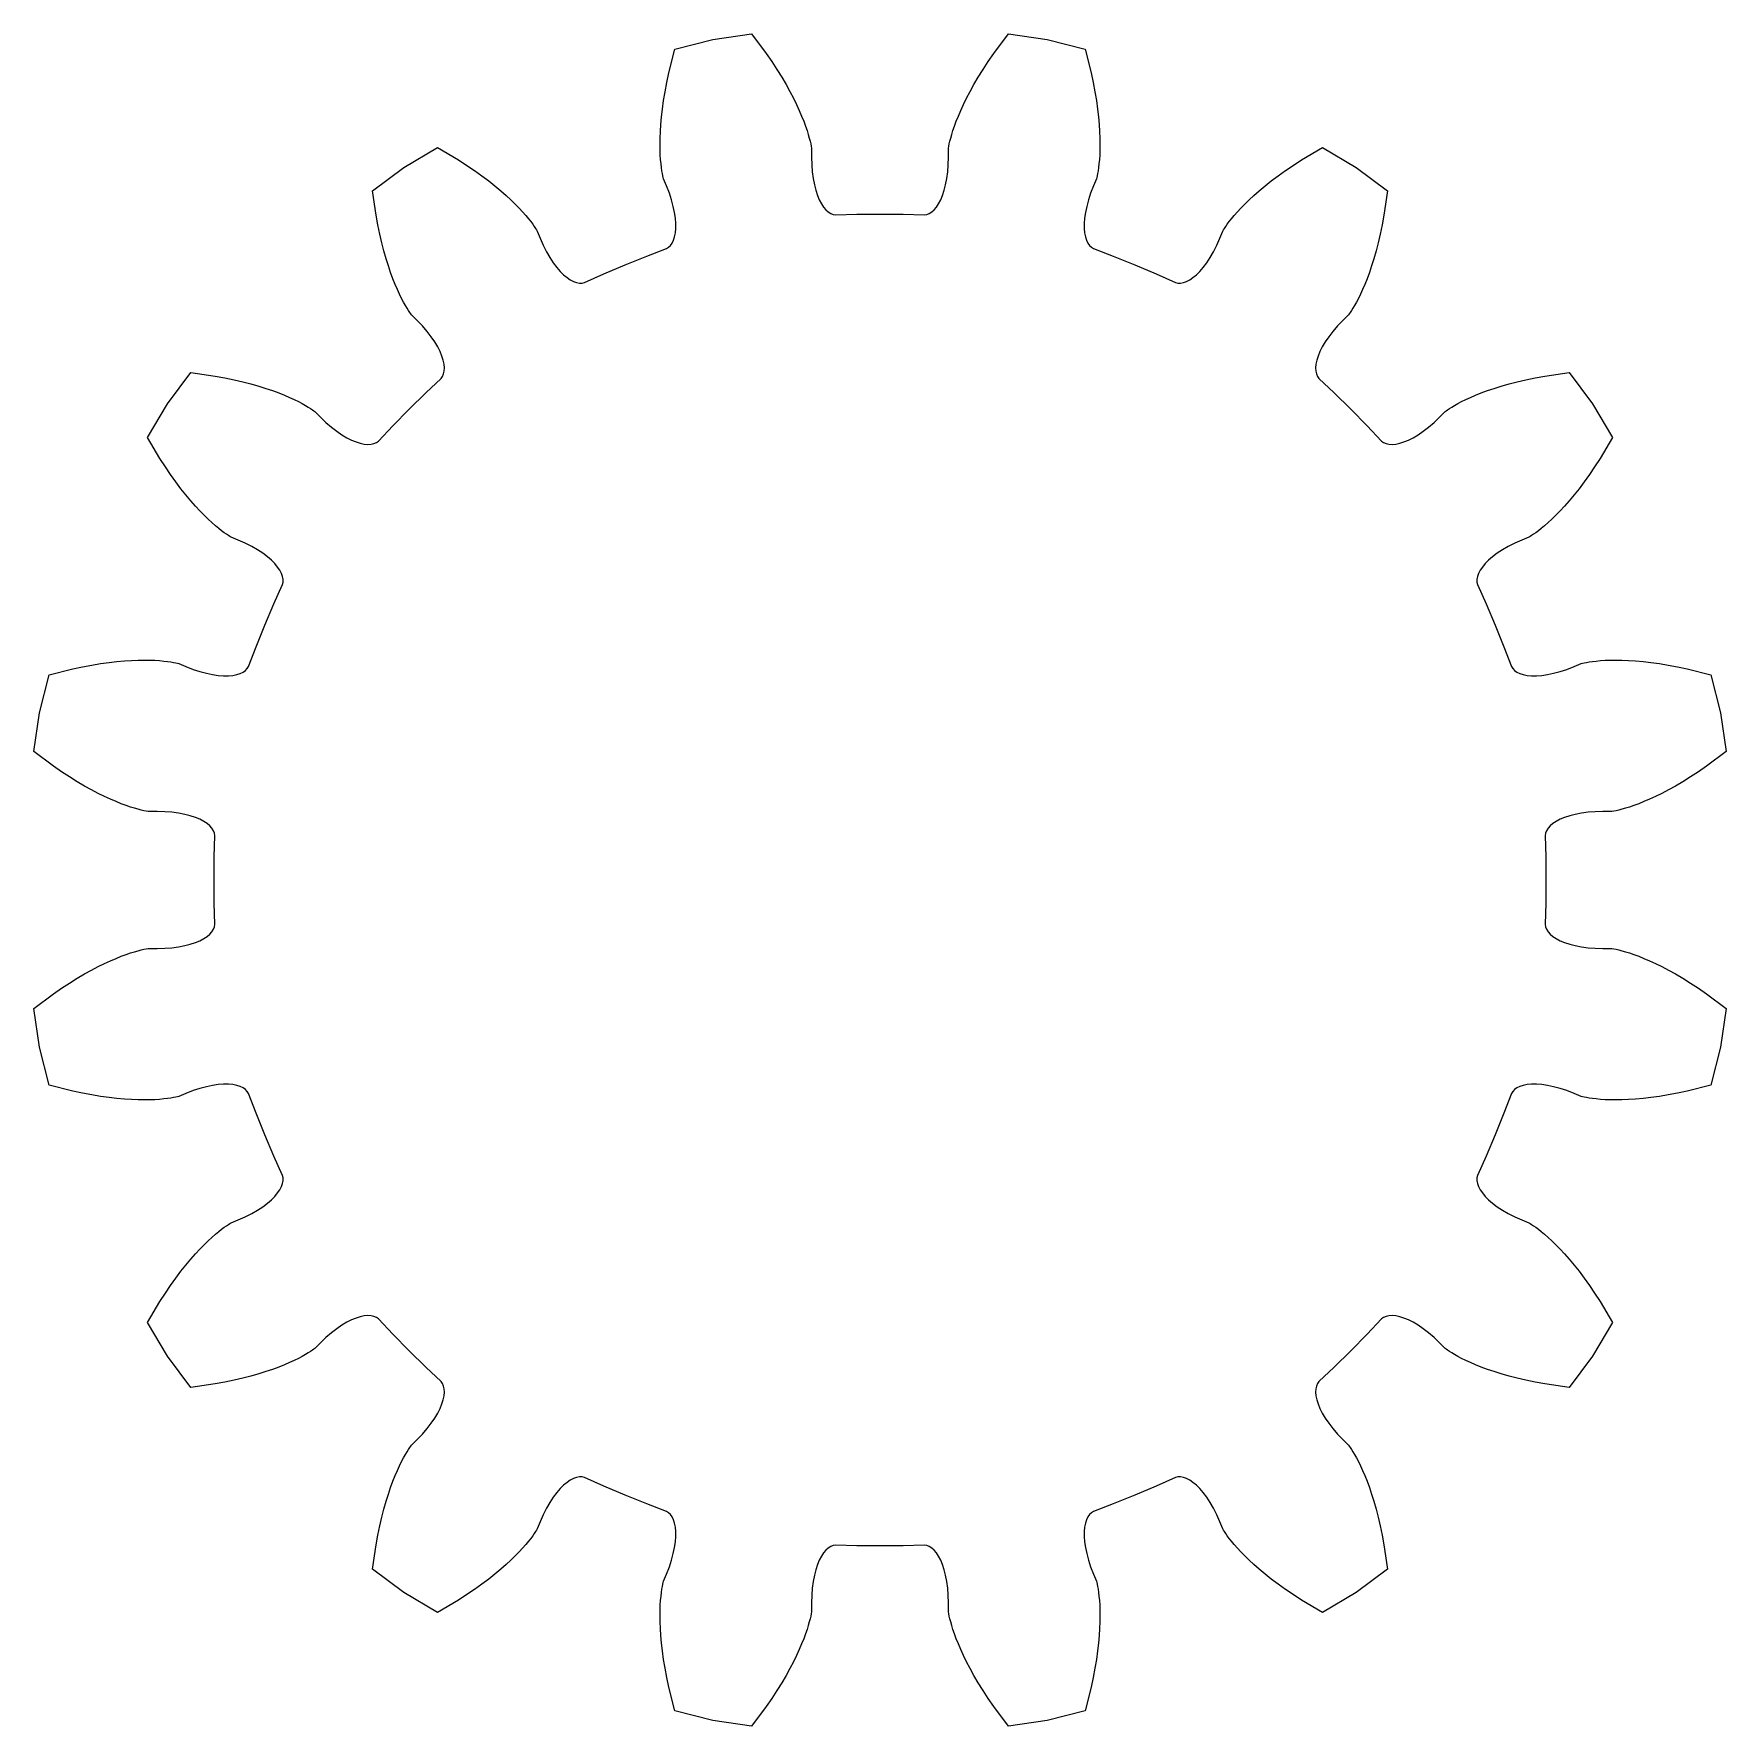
# Model space of a CAD drawing. Extents: x -1.54 to 1.54, y -1.54 to 1.54.
import ezdxf

# ---------------------------------------------------------------- set-up
doc = ezdxf.new("R2010")
doc.units = 0
doc.layers.add('1', color=7, linetype='Continuous')

msp = doc.modelspace()

# ---------------------------------------------------------------- linework, layer by layer
at = {"layer": '1', "color": 1}
for p, q in [((-0.303505, 1.525822), (-0.23305, 1.536273)), ((-0.23305, 1.536273), (-0.206825, 1.500623)), ((0.206825, 1.500623), (0.23305, 1.536273)), ((0.23305, 1.536273), (0.303505, 1.525822)), ((-0.383182, 1.465544), (-0.372596, 1.508515)), ((-0.372596, 1.508515), (-0.303505, 1.525822)), ((0.303505, 1.525822), (0.372596, 1.508515)), ((0.372596, 1.508515), (0.383182, 1.465544)), ((-0.206825, 1.500623), (-0.196522, 1.485841)), ((-0.196522, 1.485841), (-0.187079, 1.471528)), ((0.187079, 1.471528), (0.196522, 1.485841)), ((0.196522, 1.485841), (0.206825, 1.500623)), ((-0.390291, 1.431106), (-0.387044, 1.447944)), ((-0.387044, 1.447944), (-0.383182, 1.465544)), ((-0.187079, 1.471528), (-0.178464, 1.457716)), ((-0.178464, 1.457716), (-0.170646, 1.444437)), ((-0.170646, 1.444437), (-0.16359, 1.431722)), ((0.16359, 1.431722), (0.170646, 1.444437)), ((0.170646, 1.444437), (0.178464, 1.457716)), ((0.178464, 1.457716), (0.187079, 1.471528)), ((0.383182, 1.465544), (0.387044, 1.447944)), ((0.387044, 1.447944), (0.390291, 1.431106)), ((-0.395106, 1.399789), (-0.392964, 1.415049)), ((-0.392964, 1.415049), (-0.390291, 1.431106)), ((-0.16359, 1.431722), (-0.157262, 1.4196)), ((-0.157262, 1.4196), (-0.151626, 1.408099)), ((0.151626, 1.408099), (0.157262, 1.4196)), ((0.157262, 1.4196), (0.16359, 1.431722)), ((0.390291, 1.431106), (0.392964, 1.415049)), ((0.392964, 1.415049), (0.395106, 1.399789)), ((-0.397967, 1.371721), (-0.396759, 1.385341)), ((-0.396759, 1.385341), (-0.395106, 1.399789)), ((-0.151626, 1.408099), (-0.146647, 1.397245)), ((-0.146647, 1.397245), (-0.142287, 1.387063)), ((-0.142287, 1.387063), (-0.138508, 1.377576)), ((0.138508, 1.377576), (0.142287, 1.387063)), ((0.142287, 1.387063), (0.146647, 1.397245)), ((0.146647, 1.397245), (0.151626, 1.408099)), ((0.395106, 1.399789), (0.396759, 1.385341)), ((0.396759, 1.385341), (0.397967, 1.371721)), ((-0.399218, 1.347005), (-0.398772, 1.358938)), ((-0.398772, 1.358938), (-0.397967, 1.371721)), ((-0.138508, 1.377576), (-0.135271, 1.368806)), ((-0.135271, 1.368806), (-0.132536, 1.360774)), ((-0.132536, 1.360774), (-0.130264, 1.353498)), ((-0.130264, 1.353498), (-0.128414, 1.346995)), ((0.128414, 1.346995), (0.130264, 1.353498)), ((0.130264, 1.353498), (0.132536, 1.360774)), ((0.132536, 1.360774), (0.135271, 1.368806)), ((0.135271, 1.368806), (0.138508, 1.377576)), ((0.397967, 1.371721), (0.398772, 1.358938)), ((0.398772, 1.358938), (0.399218, 1.347005)), ((-0.864309, 1.293529), (-0.803216, 1.330146)), ((-0.803216, 1.330146), (-0.765346, 1.307247)), ((-0.39935, 1.33593), (-0.399218, 1.347005)), ((-0.399211, 1.325719), (-0.39935, 1.33593)), ((-0.398846, 1.316378), (-0.399211, 1.325719)), ((-0.128414, 1.346995), (-0.126945, 1.34128)), ((-0.126945, 1.34128), (-0.125815, 1.336368)), ((-0.125815, 1.336368), (-0.124981, 1.33227)), ((-0.124981, 1.33227), (-0.124402, 1.328998)), ((-0.124402, 1.328998), (-0.124068, 1.326784)), ((-0.124068, 1.326784), (-0.124331, 1.312667)), ((0.124068, 1.326784), (0.124402, 1.328998)), ((0.124331, 1.312667), (0.124068, 1.326784)), ((0.124402, 1.328998), (0.124981, 1.33227)), ((0.124981, 1.33227), (0.125815, 1.336368)), ((0.125815, 1.336368), (0.126945, 1.34128)), ((0.126945, 1.34128), (0.128414, 1.346995)), ((0.399211, 1.325719), (0.398846, 1.316378)), ((0.39935, 1.33593), (0.399211, 1.325719)), ((0.399218, 1.347005), (0.39935, 1.33593)), ((0.765346, 1.307247), (0.803216, 1.330146)), ((0.803216, 1.330146), (0.864309, 1.293529)), ((-0.921517, 1.2511), (-0.864309, 1.293529)), ((-0.765346, 1.307247), (-0.75017, 1.297533)), ((-0.75017, 1.297533), (-0.735968, 1.287922)), ((-0.398298, 1.307911), (-0.398846, 1.316378)), ((-0.397613, 1.300319), (-0.398298, 1.307911)), ((-0.396833, 1.293603), (-0.397613, 1.300319)), ((-0.396004, 1.287761), (-0.396833, 1.293603)), ((-0.124331, 1.312667), (-0.123938, 1.29868)), ((-0.123938, 1.29868), (-0.122921, 1.285621)), ((0.122921, 1.285621), (0.123938, 1.29868)), ((0.123938, 1.29868), (0.124331, 1.312667)), ((0.396833, 1.293603), (0.396004, 1.287761)), ((0.397613, 1.300319), (0.396833, 1.293603)), ((0.398298, 1.307911), (0.397613, 1.300319)), ((0.398846, 1.316378), (0.398298, 1.307911)), ((0.735968, 1.287922), (0.75017, 1.297533)), ((0.75017, 1.297533), (0.765346, 1.307247)), ((0.864309, 1.293529), (0.921517, 1.2511)), ((-0.735968, 1.287922), (-0.722723, 1.278458)), ((-0.722723, 1.278458), (-0.710418, 1.269182)), ((-0.710418, 1.269182), (-0.699033, 1.260135)), ((-0.699033, 1.260135), (-0.688548, 1.251358)), ((-0.395168, 1.28279), (-0.396004, 1.287761)), ((-0.39437, 1.278685), (-0.395168, 1.28279)), ((-0.393653, 1.27544), (-0.39437, 1.278685)), ((-0.393115, 1.273267), (-0.393653, 1.27544)), ((-0.387469, 1.260325), (-0.393115, 1.273267)), ((-0.38248, 1.247253), (-0.387469, 1.260325)), ((-0.122921, 1.285621), (-0.12133, 1.273511)), ((-0.12133, 1.273511), (-0.119213, 1.262372)), ((-0.119213, 1.262372), (-0.11662, 1.252221)), ((0.11662, 1.252221), (0.119213, 1.262372)), ((0.119213, 1.262372), (0.12133, 1.273511)), ((0.12133, 1.273511), (0.122921, 1.285621)), ((0.387469, 1.260325), (0.38248, 1.247253)), ((0.393115, 1.273267), (0.387469, 1.260325)), ((0.393653, 1.27544), (0.393115, 1.273267)), ((0.39437, 1.278685), (0.393653, 1.27544)), ((0.395168, 1.28279), (0.39437, 1.278685)), ((0.396004, 1.287761), (0.395168, 1.28279)), ((0.688548, 1.251358), (0.699033, 1.260135)), ((0.699033, 1.260135), (0.710418, 1.269182)), ((0.710418, 1.269182), (0.722723, 1.278458)), ((0.722723, 1.278458), (0.735968, 1.287922)), ((-0.914853, 1.207349), (-0.921517, 1.2511)), ((-0.688548, 1.251358), (-0.67894, 1.242889)), ((-0.67894, 1.242889), (-0.670187, 1.234766)), ((-0.670187, 1.234766), (-0.662262, 1.227028)), ((-0.378421, 1.234799), (-0.38248, 1.247253)), ((-0.375257, 1.223002), (-0.378421, 1.234799)), ((-0.11662, 1.252221), (-0.113602, 1.243076)), ((-0.113602, 1.243076), (-0.11021, 1.23495)), ((-0.11021, 1.23495), (-0.106494, 1.227858)), ((0.106494, 1.227858), (0.11021, 1.23495)), ((0.11021, 1.23495), (0.113602, 1.243076)), ((0.113602, 1.243076), (0.11662, 1.252221)), ((0.378421, 1.234799), (0.375257, 1.223002)), ((0.38248, 1.247253), (0.378421, 1.234799)), ((0.662262, 1.227028), (0.670187, 1.234766)), ((0.670187, 1.234766), (0.67894, 1.242889)), ((0.67894, 1.242889), (0.688548, 1.251358)), ((0.921517, 1.2511), (0.914853, 1.207349)), ((-0.911686, 1.189611), (-0.914853, 1.207349)), ((-0.662262, 1.227028), (-0.65514, 1.21971)), ((-0.65514, 1.21971), (-0.648793, 1.212846)), ((-0.648793, 1.212846), (-0.643193, 1.206472)), ((-0.643193, 1.206472), (-0.63831, 1.200619)), ((-0.63831, 1.200619), (-0.634112, 1.195319)), ((-0.37295, 1.2119), (-0.375257, 1.223002)), ((-0.371461, 1.20153), (-0.37295, 1.2119)), ((-0.37075, 1.191926), (-0.371461, 1.20153)), ((-0.106494, 1.227858), (-0.102508, 1.221809)), ((-0.102508, 1.221809), (-0.098303, 1.216812)), ((-0.098303, 1.216812), (-0.093931, 1.212874)), ((-0.093931, 1.212874), (-0.089445, 1.21)), ((-0.089445, 1.21), (-0.084897, 1.208192)), ((-0.084897, 1.208192), (-0.080342, 1.20745)), ((-0.080342, 1.20745), (-0.042329, 1.208633)), ((-0.042329, 1.208633), (0, 1.209072)), ((0, 1.209072), (0.042329, 1.208633)), ((0.042329, 1.208633), (0.080342, 1.20745)), ((0.080342, 1.20745), (0.084897, 1.208192)), ((0.084897, 1.208192), (0.089445, 1.21)), ((0.089445, 1.21), (0.093931, 1.212874)), ((0.093931, 1.212874), (0.098303, 1.216812)), ((0.098303, 1.216812), (0.102508, 1.221809)), ((0.102508, 1.221809), (0.106494, 1.227858)), ((0.371461, 1.20153), (0.37075, 1.191926)), ((0.37295, 1.2119), (0.371461, 1.20153)), ((0.375257, 1.223002), (0.37295, 1.2119)), ((0.634112, 1.195319), (0.63831, 1.200619)), ((0.63831, 1.200619), (0.643193, 1.206472)), ((0.643193, 1.206472), (0.648793, 1.212846)), ((0.648793, 1.212846), (0.65514, 1.21971)), ((0.65514, 1.21971), (0.662262, 1.227028)), ((0.914853, 1.207349), (0.911686, 1.189611)), ((-0.908242, 1.172812), (-0.911686, 1.189611)), ((-0.904567, 1.156954), (-0.908242, 1.172812)), ((-0.634112, 1.195319), (-0.630568, 1.190601)), ((-0.630568, 1.190601), (-0.627643, 1.186496)), ((-0.627643, 1.186496), (-0.625305, 1.183029)), ((-0.625305, 1.183029), (-0.623518, 1.180227)), ((-0.623518, 1.180227), (-0.622362, 1.17831)), ((-0.622362, 1.17831), (-0.617203, 1.165167)), ((-0.374834, 1.161807), (-0.372861, 1.168033)), ((-0.372861, 1.168033), (-0.371493, 1.175147)), ((-0.371493, 1.175147), (-0.370774, 1.183121)), ((-0.370774, 1.183121), (-0.37075, 1.191926)), ((0.37075, 1.191926), (0.370774, 1.183121)), ((0.370774, 1.183121), (0.371493, 1.175147)), ((0.371493, 1.175147), (0.372861, 1.168033)), ((0.372861, 1.168033), (0.374834, 1.161807)), ((0.617203, 1.165167), (0.622362, 1.17831)), ((0.622362, 1.17831), (0.623518, 1.180227)), ((0.623518, 1.180227), (0.625305, 1.183029)), ((0.625305, 1.183029), (0.627643, 1.186496)), ((0.627643, 1.186496), (0.630568, 1.190601)), ((0.630568, 1.190601), (0.634112, 1.195319)), ((0.908242, 1.172812), (0.904567, 1.156954)), ((0.911686, 1.189611), (0.908242, 1.172812)), ((-0.900706, 1.142036), (-0.904567, 1.156954)), ((-0.896705, 1.128055), (-0.900706, 1.142036)), ((-0.617203, 1.165167), (-0.611487, 1.152395)), ((-0.611487, 1.152395), (-0.60555, 1.140719)), ((-0.60555, 1.140719), (-0.599446, 1.13014)), ((-0.423417, 1.13283), (-0.387845, 1.146284)), ((-0.387845, 1.146284), (-0.38392, 1.148712)), ((-0.38392, 1.148712), (-0.380411, 1.152123)), ((-0.380411, 1.152123), (-0.377366, 1.156496)), ((-0.377366, 1.156496), (-0.374834, 1.161807)), ((0.374834, 1.161807), (0.377366, 1.156496)), ((0.377366, 1.156496), (0.380411, 1.152123)), ((0.380411, 1.152123), (0.38392, 1.148712)), ((0.38392, 1.148712), (0.387845, 1.146284)), ((0.387845, 1.146284), (0.423417, 1.13283)), ((0.599446, 1.13014), (0.60555, 1.140719)), ((0.60555, 1.140719), (0.611487, 1.152395)), ((0.611487, 1.152395), (0.617203, 1.165167)), ((0.900706, 1.142036), (0.896705, 1.128055)), ((0.904567, 1.156954), (0.900706, 1.142036)), ((-0.892608, 1.115009), (-0.896705, 1.128055)), ((-0.88846, 1.102892), (-0.892608, 1.115009)), ((-0.599446, 1.13014), (-0.593227, 1.120658)), ((-0.593227, 1.120658), (-0.586947, 1.112273)), ((-0.586947, 1.112273), (-0.580659, 1.104978)), ((-0.501631, 1.100433), (-0.462692, 1.117037)), ((-0.462692, 1.117037), (-0.423417, 1.13283)), ((0.423417, 1.13283), (0.462692, 1.117037)), ((0.462692, 1.117037), (0.501631, 1.100433)), ((0.580659, 1.104978), (0.586947, 1.112273)), ((0.586947, 1.112273), (0.593227, 1.120658)), ((0.593227, 1.120658), (0.599446, 1.13014)), ((0.892608, 1.115009), (0.88846, 1.102892)), ((0.896705, 1.128055), (0.892608, 1.115009)), ((-0.884306, 1.091696), (-0.88846, 1.102892)), ((-0.88019, 1.081413), (-0.884306, 1.091696)), ((-0.876154, 1.072033), (-0.88019, 1.081413)), ((-0.580659, 1.104978), (-0.574416, 1.09877)), ((-0.574416, 1.09877), (-0.568269, 1.093639)), ((-0.568269, 1.093639), (-0.562271, 1.089576)), ((-0.562271, 1.089576), (-0.556474, 1.086569)), ((-0.556474, 1.086569), (-0.550928, 1.084604)), ((-0.550928, 1.084604), (-0.545683, 1.083665)), ((-0.545683, 1.083665), (-0.54079, 1.083735)), ((-0.54079, 1.083735), (-0.536297, 1.084793)), ((-0.536297, 1.084793), (-0.501631, 1.100433)), ((0.501631, 1.100433), (0.536297, 1.084793)), ((0.536297, 1.084793), (0.54079, 1.083735)), ((0.54079, 1.083735), (0.545683, 1.083665)), ((0.545683, 1.083665), (0.550928, 1.084604)), ((0.550928, 1.084604), (0.556474, 1.086569)), ((0.556474, 1.086569), (0.562271, 1.089576)), ((0.562271, 1.089576), (0.568269, 1.093639)), ((0.568269, 1.093639), (0.574416, 1.09877)), ((0.574416, 1.09877), (0.580659, 1.104978)), ((0.88019, 1.081413), (0.876154, 1.072033)), ((0.884306, 1.091696), (0.88019, 1.081413)), ((0.88846, 1.102892), (0.884306, 1.091696)), ((-0.872242, 1.063543), (-0.876154, 1.072033)), ((-0.868495, 1.05593), (-0.872242, 1.063543)), ((-0.864957, 1.049178), (-0.868495, 1.05593)), ((-0.861666, 1.043272), (-0.864957, 1.049178)), ((0.864957, 1.049178), (0.861666, 1.043272)), ((0.868495, 1.05593), (0.864957, 1.049178)), ((0.872242, 1.063543), (0.868495, 1.05593)), ((0.876154, 1.072033), (0.872242, 1.063543)), ((-0.858664, 1.038192), (-0.861666, 1.043272)), ((-0.85599, 1.033919), (-0.858664, 1.038192)), ((-0.853682, 1.030432), (-0.85599, 1.033919)), ((-0.851778, 1.027709), (-0.853682, 1.030432)), ((-0.850449, 1.025907), (-0.851778, 1.027709)), ((-0.84028, 1.016111), (-0.850449, 1.025907)), ((-0.830668, 1.005943), (-0.84028, 1.016111)), ((0.84028, 1.016111), (0.830668, 1.005943)), ((0.850449, 1.025907), (0.84028, 1.016111)), ((0.851778, 1.027709), (0.850449, 1.025907)), ((0.853682, 1.030432), (0.851778, 1.027709)), ((0.85599, 1.033919), (0.853682, 1.030432)), ((0.858664, 1.038192), (0.85599, 1.033919)), ((0.861666, 1.043272), (0.858664, 1.038192)), ((-0.822153, 0.99599), (-0.830668, 1.005943)), ((-0.814715, 0.986302), (-0.822153, 0.99599)), ((-0.808335, 0.976928), (-0.814715, 0.986302)), ((0.814715, 0.986302), (0.808335, 0.976928)), ((0.822153, 0.99599), (0.814715, 0.986302)), ((0.830668, 1.005943), (0.822153, 0.99599)), ((-0.802991, 0.967917), (-0.808335, 0.976928)), ((-0.798658, 0.959316), (-0.802991, 0.967917)), ((-0.795312, 0.951172), (-0.798658, 0.959316)), ((0.798658, 0.959316), (0.795312, 0.951172)), ((0.802991, 0.967917), (0.798658, 0.959316)), ((0.808335, 0.976928), (0.802991, 0.967917)), ((-0.792924, 0.94353), (-0.795312, 0.951172)), ((-0.791465, 0.936434), (-0.792924, 0.94353)), ((-0.792352, 0.918846), (-0.791213, 0.924051)), ((-0.790906, 0.929927), (-0.791465, 0.936434)), ((-0.791213, 0.924051), (-0.790906, 0.929927)), ((0.791465, 0.936434), (0.790906, 0.929927)), ((0.790906, 0.929927), (0.791213, 0.924051)), ((0.791213, 0.924051), (0.792352, 0.918846)), ((0.792924, 0.94353), (0.791465, 0.936434)), ((0.795312, 0.951172), (0.792924, 0.94353)), ((-1.293529, 0.864309), (-1.2511, 0.921517)), ((-1.2511, 0.921517), (-1.207349, 0.914853)), ((-1.207349, 0.914853), (-1.189611, 0.911686)), ((-1.189611, 0.911686), (-1.172812, 0.908242)), ((-1.172812, 0.908242), (-1.156954, 0.904567)), ((-1.156954, 0.904567), (-1.142036, 0.900706)), ((-1.142036, 0.900706), (-1.128055, 0.896705)), ((-1.128055, 0.896705), (-1.115009, 0.892608)), ((-1.115009, 0.892608), (-1.102892, 0.88846)), ((-0.824701, 0.884564), (-0.796986, 0.910606)), ((-0.796986, 0.910606), (-0.794289, 0.914352)), ((-0.794289, 0.914352), (-0.792352, 0.918846)), ((0.792352, 0.918846), (0.794289, 0.914352)), ((0.794289, 0.914352), (0.796986, 0.910606)), ((0.796986, 0.910606), (0.824701, 0.884564)), ((1.102892, 0.88846), (1.115009, 0.892608)), ((1.115009, 0.892608), (1.128055, 0.896705)), ((1.128055, 0.896705), (1.142036, 0.900706)), ((1.142036, 0.900706), (1.156954, 0.904567)), ((1.156954, 0.904567), (1.172812, 0.908242)), ((1.172812, 0.908242), (1.189611, 0.911686)), ((1.189611, 0.911686), (1.207349, 0.914853)), ((1.207349, 0.914853), (1.2511, 0.921517)), ((1.2511, 0.921517), (1.293529, 0.864309)), ((-1.330146, 0.803216), (-1.293529, 0.864309)), ((-1.102892, 0.88846), (-1.091696, 0.884306)), ((-1.091696, 0.884306), (-1.081413, 0.88019)), ((-1.081413, 0.88019), (-1.072033, 0.876154)), ((-1.072033, 0.876154), (-1.063543, 0.872242)), ((-1.063543, 0.872242), (-1.05593, 0.868495)), ((-1.05593, 0.868495), (-1.049178, 0.864957)), ((-1.049178, 0.864957), (-1.043272, 0.861666)), ((-1.043272, 0.861666), (-1.038192, 0.858664)), ((-0.854943, 0.854943), (-0.824701, 0.884564)), ((0.824701, 0.884564), (0.854943, 0.854943)), ((1.038192, 0.858664), (1.043272, 0.861666)), ((1.043272, 0.861666), (1.049178, 0.864957)), ((1.049178, 0.864957), (1.05593, 0.868495)), ((1.05593, 0.868495), (1.063543, 0.872242)), ((1.063543, 0.872242), (1.072033, 0.876154)), ((1.072033, 0.876154), (1.081413, 0.88019)), ((1.081413, 0.88019), (1.091696, 0.884306)), ((1.091696, 0.884306), (1.102892, 0.88846)), ((1.293529, 0.864309), (1.330146, 0.803216)), ((-1.038192, 0.858664), (-1.033919, 0.85599)), ((-1.033919, 0.85599), (-1.030432, 0.853682)), ((-1.030432, 0.853682), (-1.027709, 0.851778)), ((-1.027709, 0.851778), (-1.025907, 0.850449)), ((-1.025907, 0.850449), (-1.016111, 0.84028)), ((-1.016111, 0.84028), (-1.005943, 0.830668)), ((-1.005943, 0.830668), (-0.99599, 0.822153)), ((-0.884564, 0.824701), (-0.854943, 0.854943)), ((0.854943, 0.854943), (0.884564, 0.824701)), ((0.99599, 0.822153), (1.005943, 0.830668)), ((1.005943, 0.830668), (1.016111, 0.84028)), ((1.016111, 0.84028), (1.025907, 0.850449)), ((1.025907, 0.850449), (1.027709, 0.851778)), ((1.027709, 0.851778), (1.030432, 0.853682)), ((1.030432, 0.853682), (1.033919, 0.85599)), ((1.033919, 0.85599), (1.038192, 0.858664)), ((-1.307247, 0.765346), (-1.330146, 0.803216)), ((-0.99599, 0.822153), (-0.986302, 0.814715)), ((-0.986302, 0.814715), (-0.976928, 0.808335)), ((-0.976928, 0.808335), (-0.967917, 0.802991)), ((-0.967917, 0.802991), (-0.959316, 0.798658)), ((-0.910606, 0.796986), (-0.884564, 0.824701)), ((0.884564, 0.824701), (0.910606, 0.796986)), ((0.959316, 0.798658), (0.967917, 0.802991)), ((0.967917, 0.802991), (0.976928, 0.808335)), ((0.976928, 0.808335), (0.986302, 0.814715)), ((0.986302, 0.814715), (0.99599, 0.822153)), ((1.330146, 0.803216), (1.307247, 0.765346)), ((-0.959316, 0.798658), (-0.951172, 0.795312)), ((-0.951172, 0.795312), (-0.94353, 0.792924)), ((-0.94353, 0.792924), (-0.936434, 0.791465)), ((-0.936434, 0.791465), (-0.929927, 0.790906)), ((-0.929927, 0.790906), (-0.924051, 0.791213)), ((-0.924051, 0.791213), (-0.918846, 0.792352)), ((-0.918846, 0.792352), (-0.914352, 0.794289)), ((-0.914352, 0.794289), (-0.910606, 0.796986)), ((0.910606, 0.796986), (0.914352, 0.794289)), ((0.914352, 0.794289), (0.918846, 0.792352)), ((0.918846, 0.792352), (0.924051, 0.791213)), ((0.924051, 0.791213), (0.929927, 0.790906)), ((0.929927, 0.790906), (0.936434, 0.791465)), ((0.936434, 0.791465), (0.94353, 0.792924)), ((0.94353, 0.792924), (0.951172, 0.795312)), ((0.951172, 0.795312), (0.959316, 0.798658)), ((-1.297533, 0.75017), (-1.307247, 0.765346)), ((-1.287922, 0.735968), (-1.297533, 0.75017)), ((1.297533, 0.75017), (1.287922, 0.735968)), ((1.307247, 0.765346), (1.297533, 0.75017)), ((-1.278458, 0.722723), (-1.287922, 0.735968)), ((-1.269182, 0.710418), (-1.278458, 0.722723)), ((-1.260135, 0.699033), (-1.269182, 0.710418)), ((1.269182, 0.710418), (1.260135, 0.699033)), ((1.278458, 0.722723), (1.269182, 0.710418)), ((1.287922, 0.735968), (1.278458, 0.722723)), ((-1.251358, 0.688548), (-1.260135, 0.699033)), ((-1.242889, 0.67894), (-1.251358, 0.688548)), ((-1.234766, 0.670187), (-1.242889, 0.67894)), ((1.242889, 0.67894), (1.234766, 0.670187)), ((1.251358, 0.688548), (1.242889, 0.67894)), ((1.260135, 0.699033), (1.251358, 0.688548)), ((-1.227028, 0.662262), (-1.234766, 0.670187)), ((-1.21971, 0.65514), (-1.227028, 0.662262)), ((-1.212846, 0.648793), (-1.21971, 0.65514)), ((-1.206472, 0.643193), (-1.212846, 0.648793)), ((1.212846, 0.648793), (1.206472, 0.643193)), ((1.21971, 0.65514), (1.212846, 0.648793)), ((1.227028, 0.662262), (1.21971, 0.65514)), ((1.234766, 0.670187), (1.227028, 0.662262)), ((-1.200619, 0.63831), (-1.206472, 0.643193)), ((-1.195319, 0.634112), (-1.200619, 0.63831)), ((-1.190601, 0.630568), (-1.195319, 0.634112)), ((-1.186496, 0.627643), (-1.190601, 0.630568)), ((-1.183029, 0.625305), (-1.186496, 0.627643)), ((-1.180227, 0.623518), (-1.183029, 0.625305)), ((-1.17831, 0.622362), (-1.180227, 0.623518)), ((-1.165167, 0.617203), (-1.17831, 0.622362)), ((-1.152395, 0.611487), (-1.165167, 0.617203)), ((1.165167, 0.617203), (1.152395, 0.611487)), ((1.17831, 0.622362), (1.165167, 0.617203)), ((1.180227, 0.623518), (1.17831, 0.622362)), ((1.183029, 0.625305), (1.180227, 0.623518)), ((1.186496, 0.627643), (1.183029, 0.625305)), ((1.190601, 0.630568), (1.186496, 0.627643)), ((1.195319, 0.634112), (1.190601, 0.630568)), ((1.200619, 0.63831), (1.195319, 0.634112)), ((1.206472, 0.643193), (1.200619, 0.63831)), ((-1.140719, 0.60555), (-1.152395, 0.611487)), ((-1.13014, 0.599446), (-1.140719, 0.60555)), ((-1.120658, 0.593227), (-1.13014, 0.599446)), ((-1.112273, 0.586947), (-1.120658, 0.593227)), ((-1.104978, 0.580659), (-1.112273, 0.586947)), ((1.112273, 0.586947), (1.104978, 0.580659)), ((1.120658, 0.593227), (1.112273, 0.586947)), ((1.13014, 0.599446), (1.120658, 0.593227)), ((1.140719, 0.60555), (1.13014, 0.599446)), ((1.152395, 0.611487), (1.140719, 0.60555)), ((-1.09877, 0.574416), (-1.104978, 0.580659)), ((-1.093639, 0.568269), (-1.09877, 0.574416)), ((-1.089576, 0.562271), (-1.093639, 0.568269)), ((-1.086569, 0.556474), (-1.089576, 0.562271)), ((-1.084604, 0.550928), (-1.086569, 0.556474)), ((1.086569, 0.556474), (1.084604, 0.550928)), ((1.089576, 0.562271), (1.086569, 0.556474)), ((1.093639, 0.568269), (1.089576, 0.562271)), ((1.09877, 0.574416), (1.093639, 0.568269)), ((1.104978, 0.580659), (1.09877, 0.574416)), ((-1.100433, 0.501631), (-1.084793, 0.536297)), ((-1.084793, 0.536297), (-1.083735, 0.54079)), ((-1.083665, 0.545683), (-1.084604, 0.550928)), ((-1.083735, 0.54079), (-1.083665, 0.545683)), ((1.084604, 0.550928), (1.083665, 0.545683)), ((1.083665, 0.545683), (1.083735, 0.54079)), ((1.083735, 0.54079), (1.084793, 0.536297)), ((1.084793, 0.536297), (1.100433, 0.501631)), ((-1.117037, 0.462692), (-1.100433, 0.501631)), ((1.100433, 0.501631), (1.117037, 0.462692)), ((-1.13283, 0.423417), (-1.117037, 0.462692)), ((1.117037, 0.462692), (1.13283, 0.423417)), ((-1.146284, 0.387845), (-1.13283, 0.423417)), ((1.13283, 0.423417), (1.146284, 0.387845)), ((-1.525822, 0.303505), (-1.508515, 0.372596)), ((-1.508515, 0.372596), (-1.465544, 0.383182)), ((-1.465544, 0.383182), (-1.447944, 0.387044)), ((-1.447944, 0.387044), (-1.431106, 0.390291)), ((-1.431106, 0.390291), (-1.415049, 0.392964)), ((-1.415049, 0.392964), (-1.399789, 0.395106)), ((-1.399789, 0.395106), (-1.385341, 0.396759)), ((-1.385341, 0.396759), (-1.371721, 0.397967)), ((-1.371721, 0.397967), (-1.358938, 0.398772)), ((-1.358938, 0.398772), (-1.347005, 0.399218)), ((-1.347005, 0.399218), (-1.33593, 0.39935)), ((-1.33593, 0.39935), (-1.325719, 0.399211)), ((-1.325719, 0.399211), (-1.316378, 0.398846)), ((-1.316378, 0.398846), (-1.307911, 0.398298)), ((-1.307911, 0.398298), (-1.300319, 0.397613)), ((-1.300319, 0.397613), (-1.293603, 0.396833)), ((-1.293603, 0.396833), (-1.287761, 0.396004)), ((-1.287761, 0.396004), (-1.28279, 0.395168)), ((-1.28279, 0.395168), (-1.278685, 0.39437)), ((-1.278685, 0.39437), (-1.27544, 0.393653)), ((-1.27544, 0.393653), (-1.273267, 0.393115)), ((-1.273267, 0.393115), (-1.260325, 0.387469)), ((-1.260325, 0.387469), (-1.247253, 0.38248)), ((-1.247253, 0.38248), (-1.234799, 0.378421)), ((-1.234799, 0.378421), (-1.223002, 0.375257)), ((-1.223002, 0.375257), (-1.2119, 0.37295)), ((-1.2119, 0.37295), (-1.20153, 0.371461)), ((-1.20153, 0.371461), (-1.191926, 0.37075)), ((-1.191926, 0.37075), (-1.183121, 0.370774)), ((-1.183121, 0.370774), (-1.175147, 0.371493)), ((-1.175147, 0.371493), (-1.168033, 0.372861)), ((-1.168033, 0.372861), (-1.161807, 0.374834)), ((-1.161807, 0.374834), (-1.156496, 0.377366)), ((-1.156496, 0.377366), (-1.152123, 0.380411)), ((-1.152123, 0.380411), (-1.148712, 0.38392)), ((-1.148712, 0.38392), (-1.146284, 0.387845)), ((1.146284, 0.387845), (1.148712, 0.38392)), ((1.148712, 0.38392), (1.152123, 0.380411)), ((1.152123, 0.380411), (1.156496, 0.377366)), ((1.156496, 0.377366), (1.161807, 0.374834)), ((1.161807, 0.374834), (1.168033, 0.372861)), ((1.168033, 0.372861), (1.175147, 0.371493)), ((1.175147, 0.371493), (1.183121, 0.370774)), ((1.183121, 0.370774), (1.191926, 0.37075)), ((1.191926, 0.37075), (1.20153, 0.371461)), ((1.20153, 0.371461), (1.2119, 0.37295)), ((1.2119, 0.37295), (1.223002, 0.375257)), ((1.223002, 0.375257), (1.234799, 0.378421)), ((1.234799, 0.378421), (1.247253, 0.38248)), ((1.247253, 0.38248), (1.260325, 0.387469)), ((1.260325, 0.387469), (1.273267, 0.393115)), ((1.273267, 0.393115), (1.27544, 0.393653)), ((1.27544, 0.393653), (1.278685, 0.39437)), ((1.278685, 0.39437), (1.28279, 0.395168)), ((1.28279, 0.395168), (1.287761, 0.396004)), ((1.287761, 0.396004), (1.293603, 0.396833)), ((1.293603, 0.396833), (1.300319, 0.397613)), ((1.300319, 0.397613), (1.307911, 0.398298)), ((1.307911, 0.398298), (1.316378, 0.398846)), ((1.316378, 0.398846), (1.325719, 0.399211)), ((1.325719, 0.399211), (1.33593, 0.39935)), ((1.33593, 0.39935), (1.347005, 0.399218)), ((1.347005, 0.399218), (1.358938, 0.398772)), ((1.358938, 0.398772), (1.371721, 0.397967)), ((1.371721, 0.397967), (1.385341, 0.396759)), ((1.385341, 0.396759), (1.399789, 0.395106)), ((1.399789, 0.395106), (1.415049, 0.392964)), ((1.415049, 0.392964), (1.431106, 0.390291)), ((1.431106, 0.390291), (1.447944, 0.387044)), ((1.447944, 0.387044), (1.465544, 0.383182)), ((1.465544, 0.383182), (1.508515, 0.372596)), ((1.508515, 0.372596), (1.525822, 0.303505)), ((-1.536273, 0.23305), (-1.525822, 0.303505)), ((1.525822, 0.303505), (1.536273, 0.23305)), ((-1.500623, 0.206825), (-1.536273, 0.23305)), ((1.536273, 0.23305), (1.500623, 0.206825)), ((-1.485841, 0.196522), (-1.500623, 0.206825)), ((-1.471528, 0.187079), (-1.485841, 0.196522)), ((-1.457716, 0.178464), (-1.471528, 0.187079)), ((1.471528, 0.187079), (1.457716, 0.178464)), ((1.485841, 0.196522), (1.471528, 0.187079)), ((1.500623, 0.206825), (1.485841, 0.196522)), ((-1.444437, 0.170646), (-1.457716, 0.178464)), ((-1.431722, 0.16359), (-1.444437, 0.170646)), ((-1.4196, 0.157262), (-1.431722, 0.16359)), ((-1.408099, 0.151626), (-1.4196, 0.157262)), ((1.4196, 0.157262), (1.408099, 0.151626)), ((1.431722, 0.16359), (1.4196, 0.157262)), ((1.444437, 0.170646), (1.431722, 0.16359)), ((1.457716, 0.178464), (1.444437, 0.170646)), ((-1.397245, 0.146647), (-1.408099, 0.151626)), ((-1.387063, 0.142287), (-1.397245, 0.146647)), ((-1.377576, 0.138508), (-1.387063, 0.142287)), ((-1.368806, 0.135271), (-1.377576, 0.138508)), ((-1.360774, 0.132536), (-1.368806, 0.135271)), ((-1.353498, 0.130264), (-1.360774, 0.132536)), ((-1.346995, 0.128414), (-1.353498, 0.130264)), ((-1.34128, 0.126945), (-1.346995, 0.128414)), ((-1.336368, 0.125815), (-1.34128, 0.126945)), ((-1.33227, 0.124981), (-1.336368, 0.125815)), ((-1.328998, 0.124402), (-1.33227, 0.124981)), ((-1.326784, 0.124068), (-1.328998, 0.124402)), ((-1.312667, 0.124331), (-1.326784, 0.124068)), ((-1.29868, 0.123938), (-1.312667, 0.124331)), ((-1.285621, 0.122921), (-1.29868, 0.123938)), ((-1.273511, 0.12133), (-1.285621, 0.122921)), ((1.285621, 0.122921), (1.273511, 0.12133)), ((1.29868, 0.123938), (1.285621, 0.122921)), ((1.312667, 0.124331), (1.29868, 0.123938)), ((1.326784, 0.124068), (1.312667, 0.124331)), ((1.328998, 0.124402), (1.326784, 0.124068)), ((1.33227, 0.124981), (1.328998, 0.124402)), ((1.336368, 0.125815), (1.33227, 0.124981)), ((1.34128, 0.126945), (1.336368, 0.125815)), ((1.346995, 0.128414), (1.34128, 0.126945)), ((1.353498, 0.130264), (1.346995, 0.128414)), ((1.360774, 0.132536), (1.353498, 0.130264)), ((1.368806, 0.135271), (1.360774, 0.132536)), ((1.377576, 0.138508), (1.368806, 0.135271)), ((1.387063, 0.142287), (1.377576, 0.138508)), ((1.397245, 0.146647), (1.387063, 0.142287)), ((1.408099, 0.151626), (1.397245, 0.146647)), ((-1.262372, 0.119213), (-1.273511, 0.12133)), ((-1.252221, 0.11662), (-1.262372, 0.119213)), ((-1.243076, 0.113602), (-1.252221, 0.11662)), ((-1.23495, 0.11021), (-1.243076, 0.113602)), ((-1.227858, 0.106494), (-1.23495, 0.11021)), ((-1.221809, 0.102508), (-1.227858, 0.106494)), ((-1.216812, 0.098303), (-1.221809, 0.102508)), ((-1.212874, 0.093931), (-1.216812, 0.098303)), ((-1.21, 0.089445), (-1.212874, 0.093931)), ((1.212874, 0.093931), (1.21, 0.089445)), ((1.216812, 0.098303), (1.212874, 0.093931)), ((1.221809, 0.102508), (1.216812, 0.098303)), ((1.227858, 0.106494), (1.221809, 0.102508)), ((1.23495, 0.11021), (1.227858, 0.106494)), ((1.243076, 0.113602), (1.23495, 0.11021)), ((1.252221, 0.11662), (1.243076, 0.113602)), ((1.262372, 0.119213), (1.252221, 0.11662)), ((1.273511, 0.12133), (1.262372, 0.119213)), ((-1.208192, 0.084897), (-1.21, 0.089445)), ((-1.208633, 0.042329), (-1.20745, 0.080342)), ((-1.20745, 0.080342), (-1.208192, 0.084897)), ((1.208192, 0.084897), (1.20745, 0.080342)), ((1.20745, 0.080342), (1.208633, 0.042329)), ((1.21, 0.089445), (1.208192, 0.084897)), ((-1.209072, 0), (-1.208633, 0.042329)), ((1.208633, 0.042329), (1.209072, 0)), ((-1.208633, -0.042329), (-1.209072, 0)), ((1.209072, 0), (1.208633, -0.042329)), ((-1.20745, -0.080342), (-1.208633, -0.042329)), ((1.208633, -0.042329), (1.20745, -0.080342)), ((-1.212874, -0.093931), (-1.21, -0.089445)), ((-1.21, -0.089445), (-1.208192, -0.084897)), ((-1.208192, -0.084897), (-1.20745, -0.080342)), ((1.20745, -0.080342), (1.208192, -0.084897)), ((1.208192, -0.084897), (1.21, -0.089445)), ((1.21, -0.089445), (1.212874, -0.093931)), ((-1.285621, -0.122921), (-1.273511, -0.12133)), ((-1.273511, -0.12133), (-1.262372, -0.119213)), ((-1.262372, -0.119213), (-1.252221, -0.11662)), ((-1.252221, -0.11662), (-1.243076, -0.113602)), ((-1.243076, -0.113602), (-1.23495, -0.11021)), ((-1.23495, -0.11021), (-1.227858, -0.106494)), ((-1.227858, -0.106494), (-1.221809, -0.102508)), ((-1.221809, -0.102508), (-1.216812, -0.098303)), ((-1.216812, -0.098303), (-1.212874, -0.093931)), ((1.212874, -0.093931), (1.216812, -0.098303)), ((1.216812, -0.098303), (1.221809, -0.102508)), ((1.221809, -0.102508), (1.227858, -0.106494)), ((1.227858, -0.106494), (1.23495, -0.11021)), ((1.23495, -0.11021), (1.243076, -0.113602)), ((1.243076, -0.113602), (1.252221, -0.11662)), ((1.252221, -0.11662), (1.262372, -0.119213)), ((1.262372, -0.119213), (1.273511, -0.12133)), ((1.273511, -0.12133), (1.285621, -0.122921)), ((-1.4196, -0.157262), (-1.408099, -0.151626)), ((-1.408099, -0.151626), (-1.397245, -0.146647)), ((-1.397245, -0.146647), (-1.387063, -0.142287)), ((-1.387063, -0.142287), (-1.377576, -0.138508)), ((-1.377576, -0.138508), (-1.368806, -0.135271)), ((-1.368806, -0.135271), (-1.360774, -0.132536)), ((-1.360774, -0.132536), (-1.353498, -0.130264)), ((-1.353498, -0.130264), (-1.346995, -0.128414)), ((-1.346995, -0.128414), (-1.34128, -0.126945)), ((-1.34128, -0.126945), (-1.336368, -0.125815)), ((-1.336368, -0.125815), (-1.33227, -0.124981)), ((-1.33227, -0.124981), (-1.328998, -0.124402)), ((-1.328998, -0.124402), (-1.326784, -0.124068)), ((-1.326784, -0.124068), (-1.312667, -0.124331)), ((-1.312667, -0.124331), (-1.29868, -0.123938)), ((-1.29868, -0.123938), (-1.285621, -0.122921)), ((1.285621, -0.122921), (1.29868, -0.123938)), ((1.29868, -0.123938), (1.312667, -0.124331)), ((1.312667, -0.124331), (1.326784, -0.124068)), ((1.326784, -0.124068), (1.328998, -0.124402)), ((1.328998, -0.124402), (1.33227, -0.124981)), ((1.33227, -0.124981), (1.336368, -0.125815)), ((1.336368, -0.125815), (1.34128, -0.126945)), ((1.34128, -0.126945), (1.346995, -0.128414)), ((1.346995, -0.128414), (1.353498, -0.130264)), ((1.353498, -0.130264), (1.360774, -0.132536)), ((1.360774, -0.132536), (1.368806, -0.135271)), ((1.368806, -0.135271), (1.377576, -0.138508)), ((1.377576, -0.138508), (1.387063, -0.142287)), ((1.387063, -0.142287), (1.397245, -0.146647)), ((1.397245, -0.146647), (1.408099, -0.151626)), ((1.408099, -0.151626), (1.4196, -0.157262)), ((-1.471528, -0.187079), (-1.457716, -0.178464)), ((-1.457716, -0.178464), (-1.444437, -0.170646)), ((-1.444437, -0.170646), (-1.431722, -0.16359)), ((-1.431722, -0.16359), (-1.4196, -0.157262)), ((1.4196, -0.157262), (1.431722, -0.16359)), ((1.431722, -0.16359), (1.444437, -0.170646)), ((1.444437, -0.170646), (1.457716, -0.178464)), ((1.457716, -0.178464), (1.471528, -0.187079)), ((-1.536273, -0.23305), (-1.500623, -0.206825)), ((-1.500623, -0.206825), (-1.485841, -0.196522)), ((-1.485841, -0.196522), (-1.471528, -0.187079)), ((1.471528, -0.187079), (1.485841, -0.196522)), ((1.485841, -0.196522), (1.500623, -0.206825)), ((1.500623, -0.206825), (1.536273, -0.23305)), ((-1.525822, -0.303505), (-1.536273, -0.23305)), ((1.536273, -0.23305), (1.525822, -0.303505)), ((-1.508515, -0.372596), (-1.525822, -0.303505)), ((1.525822, -0.303505), (1.508515, -0.372596)), ((-1.465544, -0.383182), (-1.508515, -0.372596)), ((-1.447944, -0.387044), (-1.465544, -0.383182)), ((-1.431106, -0.390291), (-1.447944, -0.387044)), ((-1.415049, -0.392964), (-1.431106, -0.390291)), ((-1.399789, -0.395106), (-1.415049, -0.392964)), ((-1.385341, -0.396759), (-1.399789, -0.395106)), ((-1.371721, -0.397967), (-1.385341, -0.396759)), ((-1.358938, -0.398772), (-1.371721, -0.397967)), ((-1.347005, -0.399218), (-1.358938, -0.398772)), ((-1.33593, -0.39935), (-1.347005, -0.399218)), ((-1.325719, -0.399211), (-1.33593, -0.39935)), ((-1.316378, -0.398846), (-1.325719, -0.399211)), ((-1.307911, -0.398298), (-1.316378, -0.398846)), ((-1.300319, -0.397613), (-1.307911, -0.398298)), ((-1.293603, -0.396833), (-1.300319, -0.397613)), ((-1.287761, -0.396004), (-1.293603, -0.396833)), ((-1.28279, -0.395168), (-1.287761, -0.396004)), ((-1.278685, -0.39437), (-1.28279, -0.395168)), ((-1.27544, -0.393653), (-1.278685, -0.39437)), ((-1.273267, -0.393115), (-1.27544, -0.393653)), ((-1.260325, -0.387469), (-1.273267, -0.393115)), ((-1.247253, -0.38248), (-1.260325, -0.387469)), ((-1.234799, -0.378421), (-1.247253, -0.38248)), ((-1.223002, -0.375257), (-1.234799, -0.378421)), ((-1.2119, -0.37295), (-1.223002, -0.375257)), ((-1.20153, -0.371461), (-1.2119, -0.37295)), ((-1.191926, -0.37075), (-1.20153, -0.371461)), ((-1.183121, -0.370774), (-1.191926, -0.37075)), ((-1.175147, -0.371493), (-1.183121, -0.370774)), ((-1.168033, -0.372861), (-1.175147, -0.371493)), ((-1.161807, -0.374834), (-1.168033, -0.372861)), ((-1.156496, -0.377366), (-1.161807, -0.374834)), ((-1.152123, -0.380411), (-1.156496, -0.377366)), ((-1.148712, -0.38392), (-1.152123, -0.380411)), ((-1.146284, -0.387845), (-1.148712, -0.38392)), ((-1.13283, -0.423417), (-1.146284, -0.387845)), ((1.146284, -0.387845), (1.13283, -0.423417)), ((1.148712, -0.38392), (1.146284, -0.387845)), ((1.152123, -0.380411), (1.148712, -0.38392)), ((1.156496, -0.377366), (1.152123, -0.380411)), ((1.161807, -0.374834), (1.156496, -0.377366)), ((1.168033, -0.372861), (1.161807, -0.374834)), ((1.175147, -0.371493), (1.168033, -0.372861)), ((1.183121, -0.370774), (1.175147, -0.371493)), ((1.191926, -0.37075), (1.183121, -0.370774)), ((1.20153, -0.371461), (1.191926, -0.37075)), ((1.2119, -0.37295), (1.20153, -0.371461)), ((1.223002, -0.375257), (1.2119, -0.37295)), ((1.234799, -0.378421), (1.223002, -0.375257)), ((1.247253, -0.38248), (1.234799, -0.378421)), ((1.260325, -0.387469), (1.247253, -0.38248)), ((1.273267, -0.393115), (1.260325, -0.387469)), ((1.27544, -0.393653), (1.273267, -0.393115)), ((1.278685, -0.39437), (1.27544, -0.393653)), ((1.28279, -0.395168), (1.278685, -0.39437)), ((1.287761, -0.396004), (1.28279, -0.395168)), ((1.293603, -0.396833), (1.287761, -0.396004)), ((1.300319, -0.397613), (1.293603, -0.396833)), ((1.307911, -0.398298), (1.300319, -0.397613)), ((1.316378, -0.398846), (1.307911, -0.398298)), ((1.325719, -0.399211), (1.316378, -0.398846)), ((1.33593, -0.39935), (1.325719, -0.399211)), ((1.347005, -0.399218), (1.33593, -0.39935)), ((1.358938, -0.398772), (1.347005, -0.399218)), ((1.371721, -0.397967), (1.358938, -0.398772)), ((1.385341, -0.396759), (1.371721, -0.397967)), ((1.399789, -0.395106), (1.385341, -0.396759)), ((1.415049, -0.392964), (1.399789, -0.395106)), ((1.431106, -0.390291), (1.415049, -0.392964)), ((1.447944, -0.387044), (1.431106, -0.390291)), ((1.465544, -0.383182), (1.447944, -0.387044)), ((1.508515, -0.372596), (1.465544, -0.383182)), ((-1.117037, -0.462692), (-1.13283, -0.423417)), ((1.13283, -0.423417), (1.117037, -0.462692)), ((-1.100433, -0.501631), (-1.117037, -0.462692)), ((1.117037, -0.462692), (1.100433, -0.501631)), ((-1.084793, -0.536297), (-1.100433, -0.501631)), ((1.100433, -0.501631), (1.084793, -0.536297)), ((-1.086569, -0.556474), (-1.084604, -0.550928)), ((-1.083735, -0.54079), (-1.084793, -0.536297)), ((-1.084604, -0.550928), (-1.083665, -0.545683)), ((-1.083665, -0.545683), (-1.083735, -0.54079)), ((1.083735, -0.54079), (1.083665, -0.545683)), ((1.083665, -0.545683), (1.084604, -0.550928)), ((1.084793, -0.536297), (1.083735, -0.54079)), ((1.084604, -0.550928), (1.086569, -0.556474)), ((-1.112273, -0.586947), (-1.104978, -0.580659)), ((-1.104978, -0.580659), (-1.09877, -0.574416)), ((-1.09877, -0.574416), (-1.093639, -0.568269)), ((-1.093639, -0.568269), (-1.089576, -0.562271)), ((-1.089576, -0.562271), (-1.086569, -0.556474)), ((1.086569, -0.556474), (1.089576, -0.562271)), ((1.089576, -0.562271), (1.093639, -0.568269)), ((1.093639, -0.568269), (1.09877, -0.574416)), ((1.09877, -0.574416), (1.104978, -0.580659)), ((1.104978, -0.580659), (1.112273, -0.586947)), ((-1.165167, -0.617203), (-1.152395, -0.611487)), ((-1.152395, -0.611487), (-1.140719, -0.60555)), ((-1.140719, -0.60555), (-1.13014, -0.599446)), ((-1.13014, -0.599446), (-1.120658, -0.593227)), ((-1.120658, -0.593227), (-1.112273, -0.586947)), ((1.112273, -0.586947), (1.120658, -0.593227)), ((1.120658, -0.593227), (1.13014, -0.599446)), ((1.13014, -0.599446), (1.140719, -0.60555)), ((1.140719, -0.60555), (1.152395, -0.611487)), ((1.152395, -0.611487), (1.165167, -0.617203)), ((-1.212846, -0.648793), (-1.206472, -0.643193)), ((-1.206472, -0.643193), (-1.200619, -0.63831)), ((-1.200619, -0.63831), (-1.195319, -0.634112)), ((-1.195319, -0.634112), (-1.190601, -0.630568)), ((-1.190601, -0.630568), (-1.186496, -0.627643)), ((-1.186496, -0.627643), (-1.183029, -0.625305)), ((-1.183029, -0.625305), (-1.180227, -0.623518)), ((-1.180227, -0.623518), (-1.17831, -0.622362)), ((-1.17831, -0.622362), (-1.165167, -0.617203)), ((1.165167, -0.617203), (1.17831, -0.622362)), ((1.17831, -0.622362), (1.180227, -0.623518)), ((1.180227, -0.623518), (1.183029, -0.625305)), ((1.183029, -0.625305), (1.186496, -0.627643)), ((1.186496, -0.627643), (1.190601, -0.630568)), ((1.190601, -0.630568), (1.195319, -0.634112)), ((1.195319, -0.634112), (1.200619, -0.63831)), ((1.200619, -0.63831), (1.206472, -0.643193)), ((1.206472, -0.643193), (1.212846, -0.648793)), ((-1.242889, -0.67894), (-1.234766, -0.670187)), ((-1.234766, -0.670187), (-1.227028, -0.662262)), ((-1.227028, -0.662262), (-1.21971, -0.65514)), ((-1.21971, -0.65514), (-1.212846, -0.648793)), ((1.212846, -0.648793), (1.21971, -0.65514)), ((1.21971, -0.65514), (1.227028, -0.662262)), ((1.227028, -0.662262), (1.234766, -0.670187)), ((1.234766, -0.670187), (1.242889, -0.67894)), ((-1.269182, -0.710418), (-1.260135, -0.699033)), ((-1.260135, -0.699033), (-1.251358, -0.688548)), ((-1.251358, -0.688548), (-1.242889, -0.67894)), ((1.242889, -0.67894), (1.251358, -0.688548)), ((1.251358, -0.688548), (1.260135, -0.699033)), ((1.260135, -0.699033), (1.269182, -0.710418)), ((-1.297533, -0.75017), (-1.287922, -0.735968)), ((-1.287922, -0.735968), (-1.278458, -0.722723)), ((-1.278458, -0.722723), (-1.269182, -0.710418)), ((1.269182, -0.710418), (1.278458, -0.722723)), ((1.278458, -0.722723), (1.287922, -0.735968)), ((1.287922, -0.735968), (1.297533, -0.75017)), ((-1.330146, -0.803216), (-1.307247, -0.765346)), ((-1.307247, -0.765346), (-1.297533, -0.75017)), ((1.297533, -0.75017), (1.307247, -0.765346)), ((1.307247, -0.765346), (1.330146, -0.803216)), ((-0.959316, -0.798658), (-0.967917, -0.802991)), ((-0.951172, -0.795312), (-0.959316, -0.798658)), ((-0.94353, -0.792924), (-0.951172, -0.795312)), ((-0.936434, -0.791465), (-0.94353, -0.792924)), ((-0.929927, -0.790906), (-0.936434, -0.791465)), ((-0.924051, -0.791213), (-0.929927, -0.790906)), ((-0.918846, -0.792352), (-0.924051, -0.791213)), ((-0.914352, -0.794289), (-0.918846, -0.792352)), ((-0.910606, -0.796986), (-0.914352, -0.794289)), ((-0.884564, -0.824701), (-0.910606, -0.796986)), ((0.910606, -0.796986), (0.884564, -0.824701)), ((0.914352, -0.794289), (0.910606, -0.796986)), ((0.918846, -0.792352), (0.914352, -0.794289)), ((0.924051, -0.791213), (0.918846, -0.792352)), ((0.929927, -0.790906), (0.924051, -0.791213)), ((0.936434, -0.791465), (0.929927, -0.790906)), ((0.94353, -0.792924), (0.936434, -0.791465)), ((0.951172, -0.795312), (0.94353, -0.792924)), ((0.959316, -0.798658), (0.951172, -0.795312)), ((0.967917, -0.802991), (0.959316, -0.798658)), ((-1.293529, -0.864309), (-1.330146, -0.803216)), ((-0.99599, -0.822153), (-1.005943, -0.830668)), ((-0.986302, -0.814715), (-0.99599, -0.822153)), ((-0.976928, -0.808335), (-0.986302, -0.814715)), ((-0.967917, -0.802991), (-0.976928, -0.808335)), ((-0.854943, -0.854943), (-0.884564, -0.824701)), ((0.884564, -0.824701), (0.854943, -0.854943)), ((0.976928, -0.808335), (0.967917, -0.802991)), ((0.986302, -0.814715), (0.976928, -0.808335)), ((0.99599, -0.822153), (0.986302, -0.814715)), ((1.005943, -0.830668), (0.99599, -0.822153)), ((1.330146, -0.803216), (1.293529, -0.864309)), ((-1.038192, -0.858664), (-1.043272, -0.861666)), ((-1.033919, -0.85599), (-1.038192, -0.858664)), ((-1.030432, -0.853682), (-1.033919, -0.85599)), ((-1.027709, -0.851778), (-1.030432, -0.853682)), ((-1.025907, -0.850449), (-1.027709, -0.851778)), ((-1.016111, -0.84028), (-1.025907, -0.850449)), ((-1.005943, -0.830668), (-1.016111, -0.84028)), ((-0.824701, -0.884564), (-0.854943, -0.854943)), ((0.854943, -0.854943), (0.824701, -0.884564)), ((1.016111, -0.84028), (1.005943, -0.830668)), ((1.025907, -0.850449), (1.016111, -0.84028)), ((1.027709, -0.851778), (1.025907, -0.850449)), ((1.030432, -0.853682), (1.027709, -0.851778)), ((1.033919, -0.85599), (1.030432, -0.853682)), ((1.038192, -0.858664), (1.033919, -0.85599)), ((1.043272, -0.861666), (1.038192, -0.858664)), ((-1.2511, -0.921517), (-1.293529, -0.864309)), ((-1.102892, -0.88846), (-1.115009, -0.892608)), ((-1.091696, -0.884306), (-1.102892, -0.88846)), ((-1.081413, -0.88019), (-1.091696, -0.884306)), ((-1.072033, -0.876154), (-1.081413, -0.88019)), ((-1.063543, -0.872242), (-1.072033, -0.876154)), ((-1.05593, -0.868495), (-1.063543, -0.872242)), ((-1.049178, -0.864957), (-1.05593, -0.868495)), ((-1.043272, -0.861666), (-1.049178, -0.864957)), ((-0.796986, -0.910606), (-0.824701, -0.884564)), ((0.824701, -0.884564), (0.796986, -0.910606)), ((1.049178, -0.864957), (1.043272, -0.861666)), ((1.05593, -0.868495), (1.049178, -0.864957)), ((1.063543, -0.872242), (1.05593, -0.868495)), ((1.072033, -0.876154), (1.063543, -0.872242)), ((1.081413, -0.88019), (1.072033, -0.876154)), ((1.091696, -0.884306), (1.081413, -0.88019)), ((1.102892, -0.88846), (1.091696, -0.884306)), ((1.115009, -0.892608), (1.102892, -0.88846)), ((1.293529, -0.864309), (1.2511, -0.921517)), ((-1.207349, -0.914853), (-1.2511, -0.921517)), ((-1.189611, -0.911686), (-1.207349, -0.914853)), ((-1.172812, -0.908242), (-1.189611, -0.911686)), ((-1.156954, -0.904567), (-1.172812, -0.908242)), ((-1.142036, -0.900706), (-1.156954, -0.904567)), ((-1.128055, -0.896705), (-1.142036, -0.900706)), ((-1.115009, -0.892608), (-1.128055, -0.896705)), ((-0.794289, -0.914352), (-0.796986, -0.910606)), ((-0.792352, -0.918846), (-0.794289, -0.914352)), ((-0.791213, -0.924051), (-0.792352, -0.918846)), ((0.792352, -0.918846), (0.791213, -0.924051)), ((0.794289, -0.914352), (0.792352, -0.918846)), ((0.796986, -0.910606), (0.794289, -0.914352)), ((1.128055, -0.896705), (1.115009, -0.892608)), ((1.142036, -0.900706), (1.128055, -0.896705)), ((1.156954, -0.904567), (1.142036, -0.900706)), ((1.172812, -0.908242), (1.156954, -0.904567)), ((1.189611, -0.911686), (1.172812, -0.908242)), ((1.207349, -0.914853), (1.189611, -0.911686)), ((1.2511, -0.921517), (1.207349, -0.914853)), ((-0.798658, -0.959316), (-0.795312, -0.951172)), ((-0.795312, -0.951172), (-0.792924, -0.94353)), ((-0.792924, -0.94353), (-0.791465, -0.936434)), ((-0.791465, -0.936434), (-0.790906, -0.929927)), ((-0.790906, -0.929927), (-0.791213, -0.924051)), ((0.791213, -0.924051), (0.790906, -0.929927)), ((0.790906, -0.929927), (0.791465, -0.936434)), ((0.791465, -0.936434), (0.792924, -0.94353)), ((0.792924, -0.94353), (0.795312, -0.951172)), ((0.795312, -0.951172), (0.798658, -0.959316)), ((-0.814715, -0.986302), (-0.808335, -0.976928)), ((-0.808335, -0.976928), (-0.802991, -0.967917)), ((-0.802991, -0.967917), (-0.798658, -0.959316)), ((0.798658, -0.959316), (0.802991, -0.967917)), ((0.802991, -0.967917), (0.808335, -0.976928)), ((0.808335, -0.976928), (0.814715, -0.986302)), ((-0.84028, -1.016111), (-0.830668, -1.005943)), ((-0.830668, -1.005943), (-0.822153, -0.99599)), ((-0.822153, -0.99599), (-0.814715, -0.986302)), ((0.814715, -0.986302), (0.822153, -0.99599)), ((0.822153, -0.99599), (0.830668, -1.005943)), ((0.830668, -1.005943), (0.84028, -1.016111)), ((-0.864957, -1.049178), (-0.861666, -1.043272)), ((-0.861666, -1.043272), (-0.858664, -1.038192)), ((-0.858664, -1.038192), (-0.85599, -1.033919)), ((-0.85599, -1.033919), (-0.853682, -1.030432)), ((-0.853682, -1.030432), (-0.851778, -1.027709)), ((-0.851778, -1.027709), (-0.850449, -1.025907)), ((-0.850449, -1.025907), (-0.84028, -1.016111)), ((0.84028, -1.016111), (0.850449, -1.025907)), ((0.850449, -1.025907), (0.851778, -1.027709)), ((0.851778, -1.027709), (0.853682, -1.030432)), ((0.853682, -1.030432), (0.85599, -1.033919)), ((0.85599, -1.033919), (0.858664, -1.038192)), ((0.858664, -1.038192), (0.861666, -1.043272)), ((0.861666, -1.043272), (0.864957, -1.049178)), ((-0.88019, -1.081413), (-0.876154, -1.072033)), ((-0.876154, -1.072033), (-0.872242, -1.063543)), ((-0.872242, -1.063543), (-0.868495, -1.05593)), ((-0.868495, -1.05593), (-0.864957, -1.049178)), ((0.864957, -1.049178), (0.868495, -1.05593)), ((0.868495, -1.05593), (0.872242, -1.063543)), ((0.872242, -1.063543), (0.876154, -1.072033)), ((0.876154, -1.072033), (0.88019, -1.081413)), ((-0.892608, -1.115009), (-0.88846, -1.102892)), ((-0.88846, -1.102892), (-0.884306, -1.091696)), ((-0.884306, -1.091696), (-0.88019, -1.081413)), ((-0.580659, -1.104978), (-0.586947, -1.112273)), ((-0.574416, -1.09877), (-0.580659, -1.104978)), ((-0.568269, -1.093639), (-0.574416, -1.09877)), ((-0.562271, -1.089576), (-0.568269, -1.093639)), ((-0.556474, -1.086569), (-0.562271, -1.089576)), ((-0.550928, -1.084604), (-0.556474, -1.086569)), ((-0.545683, -1.083665), (-0.550928, -1.084604)), ((-0.54079, -1.083735), (-0.545683, -1.083665)), ((-0.536297, -1.084793), (-0.54079, -1.083735)), ((-0.501631, -1.100433), (-0.536297, -1.084793)), ((-0.462692, -1.117037), (-0.501631, -1.100433)), ((0.501631, -1.100433), (0.462692, -1.117037)), ((0.536297, -1.084793), (0.501631, -1.100433)), ((0.54079, -1.083735), (0.536297, -1.084793)), ((0.545683, -1.083665), (0.54079, -1.083735)), ((0.550928, -1.084604), (0.545683, -1.083665)), ((0.556474, -1.086569), (0.550928, -1.084604)), ((0.562271, -1.089576), (0.556474, -1.086569)), ((0.568269, -1.093639), (0.562271, -1.089576)), ((0.574416, -1.09877), (0.568269, -1.093639)), ((0.580659, -1.104978), (0.574416, -1.09877)), ((0.586947, -1.112273), (0.580659, -1.104978)), ((0.88019, -1.081413), (0.884306, -1.091696)), ((0.884306, -1.091696), (0.88846, -1.102892)), ((0.88846, -1.102892), (0.892608, -1.115009)), ((-0.900706, -1.142036), (-0.896705, -1.128055)), ((-0.896705, -1.128055), (-0.892608, -1.115009)), ((-0.599446, -1.13014), (-0.60555, -1.140719)), ((-0.593227, -1.120658), (-0.599446, -1.13014)), ((-0.586947, -1.112273), (-0.593227, -1.120658)), ((-0.423417, -1.13283), (-0.462692, -1.117037)), ((-0.387845, -1.146284), (-0.423417, -1.13283)), ((0.423417, -1.13283), (0.387845, -1.146284)), ((0.462692, -1.117037), (0.423417, -1.13283)), ((0.593227, -1.120658), (0.586947, -1.112273)), ((0.599446, -1.13014), (0.593227, -1.120658)), ((0.60555, -1.140719), (0.599446, -1.13014)), ((0.892608, -1.115009), (0.896705, -1.128055)), ((0.896705, -1.128055), (0.900706, -1.142036)), ((-0.908242, -1.172812), (-0.904567, -1.156954)), ((-0.904567, -1.156954), (-0.900706, -1.142036)), ((-0.617203, -1.165167), (-0.622362, -1.17831)), ((-0.611487, -1.152395), (-0.617203, -1.165167)), ((-0.60555, -1.140719), (-0.611487, -1.152395)), ((-0.38392, -1.148712), (-0.387845, -1.146284)), ((-0.380411, -1.152123), (-0.38392, -1.148712)), ((-0.377366, -1.156496), (-0.380411, -1.152123)), ((-0.374834, -1.161807), (-0.377366, -1.156496)), ((-0.372861, -1.168033), (-0.374834, -1.161807)), ((0.374834, -1.161807), (0.372861, -1.168033)), ((0.377366, -1.156496), (0.374834, -1.161807)), ((0.380411, -1.152123), (0.377366, -1.156496)), ((0.38392, -1.148712), (0.380411, -1.152123)), ((0.387845, -1.146284), (0.38392, -1.148712)), ((0.611487, -1.152395), (0.60555, -1.140719)), ((0.617203, -1.165167), (0.611487, -1.152395)), ((0.622362, -1.17831), (0.617203, -1.165167)), ((0.900706, -1.142036), (0.904567, -1.156954)), ((0.904567, -1.156954), (0.908242, -1.172812)), ((-0.914853, -1.207349), (-0.911686, -1.189611)), ((-0.911686, -1.189611), (-0.908242, -1.172812)), ((-0.634112, -1.195319), (-0.63831, -1.200619)), ((-0.630568, -1.190601), (-0.634112, -1.195319)), ((-0.627643, -1.186496), (-0.630568, -1.190601)), ((-0.625305, -1.183029), (-0.627643, -1.186496)), ((-0.623518, -1.180227), (-0.625305, -1.183029)), ((-0.622362, -1.17831), (-0.623518, -1.180227)), ((-0.371493, -1.175147), (-0.372861, -1.168033)), ((-0.370774, -1.183121), (-0.371493, -1.175147)), ((-0.371461, -1.20153), (-0.37075, -1.191926)), ((-0.37075, -1.191926), (-0.370774, -1.183121)), ((0.370774, -1.183121), (0.37075, -1.191926)), ((0.37075, -1.191926), (0.371461, -1.20153)), ((0.371493, -1.175147), (0.370774, -1.183121)), ((0.372861, -1.168033), (0.371493, -1.175147)), ((0.623518, -1.180227), (0.622362, -1.17831)), ((0.625305, -1.183029), (0.623518, -1.180227)), ((0.627643, -1.186496), (0.625305, -1.183029)), ((0.630568, -1.190601), (0.627643, -1.186496)), ((0.634112, -1.195319), (0.630568, -1.190601)), ((0.63831, -1.200619), (0.634112, -1.195319)), ((0.908242, -1.172812), (0.911686, -1.189611)), ((0.911686, -1.189611), (0.914853, -1.207349)), ((-0.921517, -1.2511), (-0.914853, -1.207349)), ((-0.662262, -1.227028), (-0.670187, -1.234766)), ((-0.65514, -1.21971), (-0.662262, -1.227028)), ((-0.648793, -1.212846), (-0.65514, -1.21971)), ((-0.643193, -1.206472), (-0.648793, -1.212846)), ((-0.63831, -1.200619), (-0.643193, -1.206472)), ((-0.378421, -1.234799), (-0.375257, -1.223002)), ((-0.375257, -1.223002), (-0.37295, -1.2119)), ((-0.37295, -1.2119), (-0.371461, -1.20153)), ((-0.106494, -1.227858), (-0.11021, -1.23495)), ((-0.102508, -1.221809), (-0.106494, -1.227858)), ((-0.098303, -1.216812), (-0.102508, -1.221809)), ((-0.093931, -1.212874), (-0.098303, -1.216812)), ((-0.089445, -1.21), (-0.093931, -1.212874)), ((-0.084897, -1.208192), (-0.089445, -1.21)), ((-0.080342, -1.20745), (-0.084897, -1.208192)), ((-0.042329, -1.208633), (-0.080342, -1.20745)), ((0, -1.209072), (-0.042329, -1.208633)), ((0.042329, -1.208633), (0, -1.209072)), ((0.080342, -1.20745), (0.042329, -1.208633)), ((0.084897, -1.208192), (0.080342, -1.20745)), ((0.089445, -1.21), (0.084897, -1.208192)), ((0.093931, -1.212874), (0.089445, -1.21)), ((0.098303, -1.216812), (0.093931, -1.212874)), ((0.102508, -1.221809), (0.098303, -1.216812)), ((0.106494, -1.227858), (0.102508, -1.221809)), ((0.11021, -1.23495), (0.106494, -1.227858)), ((0.371461, -1.20153), (0.37295, -1.2119)), ((0.37295, -1.2119), (0.375257, -1.223002)), ((0.375257, -1.223002), (0.378421, -1.234799)), ((0.643193, -1.206472), (0.63831, -1.200619)), ((0.648793, -1.212846), (0.643193, -1.206472)), ((0.65514, -1.21971), (0.648793, -1.212846)), ((0.662262, -1.227028), (0.65514, -1.21971)), ((0.670187, -1.234766), (0.662262, -1.227028)), ((0.914853, -1.207349), (0.921517, -1.2511)), ((-0.864309, -1.293529), (-0.921517, -1.2511)), ((-0.688548, -1.251358), (-0.699033, -1.260135)), ((-0.67894, -1.242889), (-0.688548, -1.251358)), ((-0.670187, -1.234766), (-0.67894, -1.242889)), ((-0.387469, -1.260325), (-0.38248, -1.247253)), ((-0.38248, -1.247253), (-0.378421, -1.234799)), ((-0.11662, -1.252221), (-0.119213, -1.262372)), ((-0.113602, -1.243076), (-0.11662, -1.252221)), ((-0.11021, -1.23495), (-0.113602, -1.243076)), ((0.113602, -1.243076), (0.11021, -1.23495)), ((0.11662, -1.252221), (0.113602, -1.243076)), ((0.119213, -1.262372), (0.11662, -1.252221)), ((0.378421, -1.234799), (0.38248, -1.247253)), ((0.38248, -1.247253), (0.387469, -1.260325)), ((0.67894, -1.242889), (0.670187, -1.234766)), ((0.688548, -1.251358), (0.67894, -1.242889)), ((0.699033, -1.260135), (0.688548, -1.251358)), ((0.921517, -1.2511), (0.864309, -1.293529)), ((-0.735968, -1.287922), (-0.75017, -1.297533)), ((-0.722723, -1.278458), (-0.735968, -1.287922)), ((-0.710418, -1.269182), (-0.722723, -1.278458)), ((-0.699033, -1.260135), (-0.710418, -1.269182)), ((-0.396833, -1.293603), (-0.396004, -1.287761)), ((-0.396004, -1.287761), (-0.395168, -1.28279)), ((-0.395168, -1.28279), (-0.39437, -1.278685)), ((-0.39437, -1.278685), (-0.393653, -1.27544)), ((-0.393653, -1.27544), (-0.393115, -1.273267)), ((-0.393115, -1.273267), (-0.387469, -1.260325)), ((-0.122921, -1.285621), (-0.123938, -1.29868)), ((-0.12133, -1.273511), (-0.122921, -1.285621)), ((-0.119213, -1.262372), (-0.12133, -1.273511)), ((0.12133, -1.273511), (0.119213, -1.262372)), ((0.122921, -1.285621), (0.12133, -1.273511)), ((0.123938, -1.29868), (0.122921, -1.285621)), ((0.387469, -1.260325), (0.393115, -1.273267)), ((0.393115, -1.273267), (0.393653, -1.27544)), ((0.393653, -1.27544), (0.39437, -1.278685)), ((0.39437, -1.278685), (0.395168, -1.28279)), ((0.395168, -1.28279), (0.396004, -1.287761)), ((0.396004, -1.287761), (0.396833, -1.293603)), ((0.710418, -1.269182), (0.699033, -1.260135)), ((0.722723, -1.278458), (0.710418, -1.269182)), ((0.735968, -1.287922), (0.722723, -1.278458)), ((0.75017, -1.297533), (0.735968, -1.287922)), ((-0.803216, -1.330146), (-0.864309, -1.293529)), ((-0.765346, -1.307247), (-0.803216, -1.330146)), ((-0.75017, -1.297533), (-0.765346, -1.307247)), ((-0.399211, -1.325719), (-0.398846, -1.316378)), ((-0.398846, -1.316378), (-0.398298, -1.307911)), ((-0.398298, -1.307911), (-0.397613, -1.300319)), ((-0.397613, -1.300319), (-0.396833, -1.293603)), ((-0.123938, -1.29868), (-0.124331, -1.312667)), ((-0.124331, -1.312667), (-0.124068, -1.326784)), ((0.124331, -1.312667), (0.123938, -1.29868)), ((0.124068, -1.326784), (0.124331, -1.312667)), ((0.396833, -1.293603), (0.397613, -1.300319)), ((0.397613, -1.300319), (0.398298, -1.307911)), ((0.398298, -1.307911), (0.398846, -1.316378)), ((0.398846, -1.316378), (0.399211, -1.325719)), ((0.765346, -1.307247), (0.75017, -1.297533)), ((0.803216, -1.330146), (0.765346, -1.307247)), ((0.864309, -1.293529), (0.803216, -1.330146)), ((-0.39935, -1.33593), (-0.399211, -1.325719)), ((-0.399218, -1.347005), (-0.39935, -1.33593)), ((-0.398772, -1.358938), (-0.399218, -1.347005)), ((-0.128414, -1.346995), (-0.130264, -1.353498)), ((-0.126945, -1.34128), (-0.128414, -1.346995)), ((-0.125815, -1.336368), (-0.126945, -1.34128)), ((-0.124981, -1.33227), (-0.125815, -1.336368)), ((-0.124402, -1.328998), (-0.124981, -1.33227)), ((-0.124068, -1.326784), (-0.124402, -1.328998)), ((0.124402, -1.328998), (0.124068, -1.326784)), ((0.124981, -1.33227), (0.124402, -1.328998)), ((0.125815, -1.336368), (0.124981, -1.33227)), ((0.126945, -1.34128), (0.125815, -1.336368)), ((0.128414, -1.346995), (0.126945, -1.34128)), ((0.130264, -1.353498), (0.128414, -1.346995)), ((0.399218, -1.347005), (0.398772, -1.358938)), ((0.399211, -1.325719), (0.39935, -1.33593)), ((0.39935, -1.33593), (0.399218, -1.347005)), ((-0.397967, -1.371721), (-0.398772, -1.358938)), ((-0.396759, -1.385341), (-0.397967, -1.371721)), ((-0.138508, -1.377576), (-0.142287, -1.387063)), ((-0.135271, -1.368806), (-0.138508, -1.377576)), ((-0.132536, -1.360774), (-0.135271, -1.368806)), ((-0.130264, -1.353498), (-0.132536, -1.360774)), ((0.132536, -1.360774), (0.130264, -1.353498)), ((0.135271, -1.368806), (0.132536, -1.360774)), ((0.138508, -1.377576), (0.135271, -1.368806)), ((0.142287, -1.387063), (0.138508, -1.377576)), ((0.397967, -1.371721), (0.396759, -1.385341)), ((0.398772, -1.358938), (0.397967, -1.371721)), ((-0.395106, -1.399789), (-0.396759, -1.385341)), ((-0.392964, -1.415049), (-0.395106, -1.399789)), ((-0.151626, -1.408099), (-0.157262, -1.4196)), ((-0.146647, -1.397245), (-0.151626, -1.408099)), ((-0.142287, -1.387063), (-0.146647, -1.397245)), ((0.146647, -1.397245), (0.142287, -1.387063)), ((0.151626, -1.408099), (0.146647, -1.397245)), ((0.157262, -1.4196), (0.151626, -1.408099)), ((0.395106, -1.399789), (0.392964, -1.415049)), ((0.396759, -1.385341), (0.395106, -1.399789)), ((-0.390291, -1.431106), (-0.392964, -1.415049)), ((-0.387044, -1.447944), (-0.390291, -1.431106)), ((-0.16359, -1.431722), (-0.170646, -1.444437)), ((-0.157262, -1.4196), (-0.16359, -1.431722)), ((0.16359, -1.431722), (0.157262, -1.4196)), ((0.170646, -1.444437), (0.16359, -1.431722)), ((0.390291, -1.431106), (0.387044, -1.447944)), ((0.392964, -1.415049), (0.390291, -1.431106)), ((-0.383182, -1.465544), (-0.387044, -1.447944)), ((-0.372596, -1.508515), (-0.383182, -1.465544)), ((-0.187079, -1.471528), (-0.196522, -1.485841)), ((-0.178464, -1.457716), (-0.187079, -1.471528)), ((-0.170646, -1.444437), (-0.178464, -1.457716)), ((0.178464, -1.457716), (0.170646, -1.444437)), ((0.187079, -1.471528), (0.178464, -1.457716)), ((0.196522, -1.485841), (0.187079, -1.471528)), ((0.383182, -1.465544), (0.372596, -1.508515)), ((0.387044, -1.447944), (0.383182, -1.465544)), ((-0.206825, -1.500623), (-0.23305, -1.536273)), ((-0.196522, -1.485841), (-0.206825, -1.500623)), ((0.206825, -1.500623), (0.196522, -1.485841)), ((0.23305, -1.536273), (0.206825, -1.500623)), ((-0.303505, -1.525822), (-0.372596, -1.508515)), ((-0.23305, -1.536273), (-0.303505, -1.525822)), ((0.303505, -1.525822), (0.23305, -1.536273)), ((0.372596, -1.508515), (0.303505, -1.525822))]:
    msp.add_line(p, q, dxfattribs=at)

doc.saveas('drawing.dxf')
